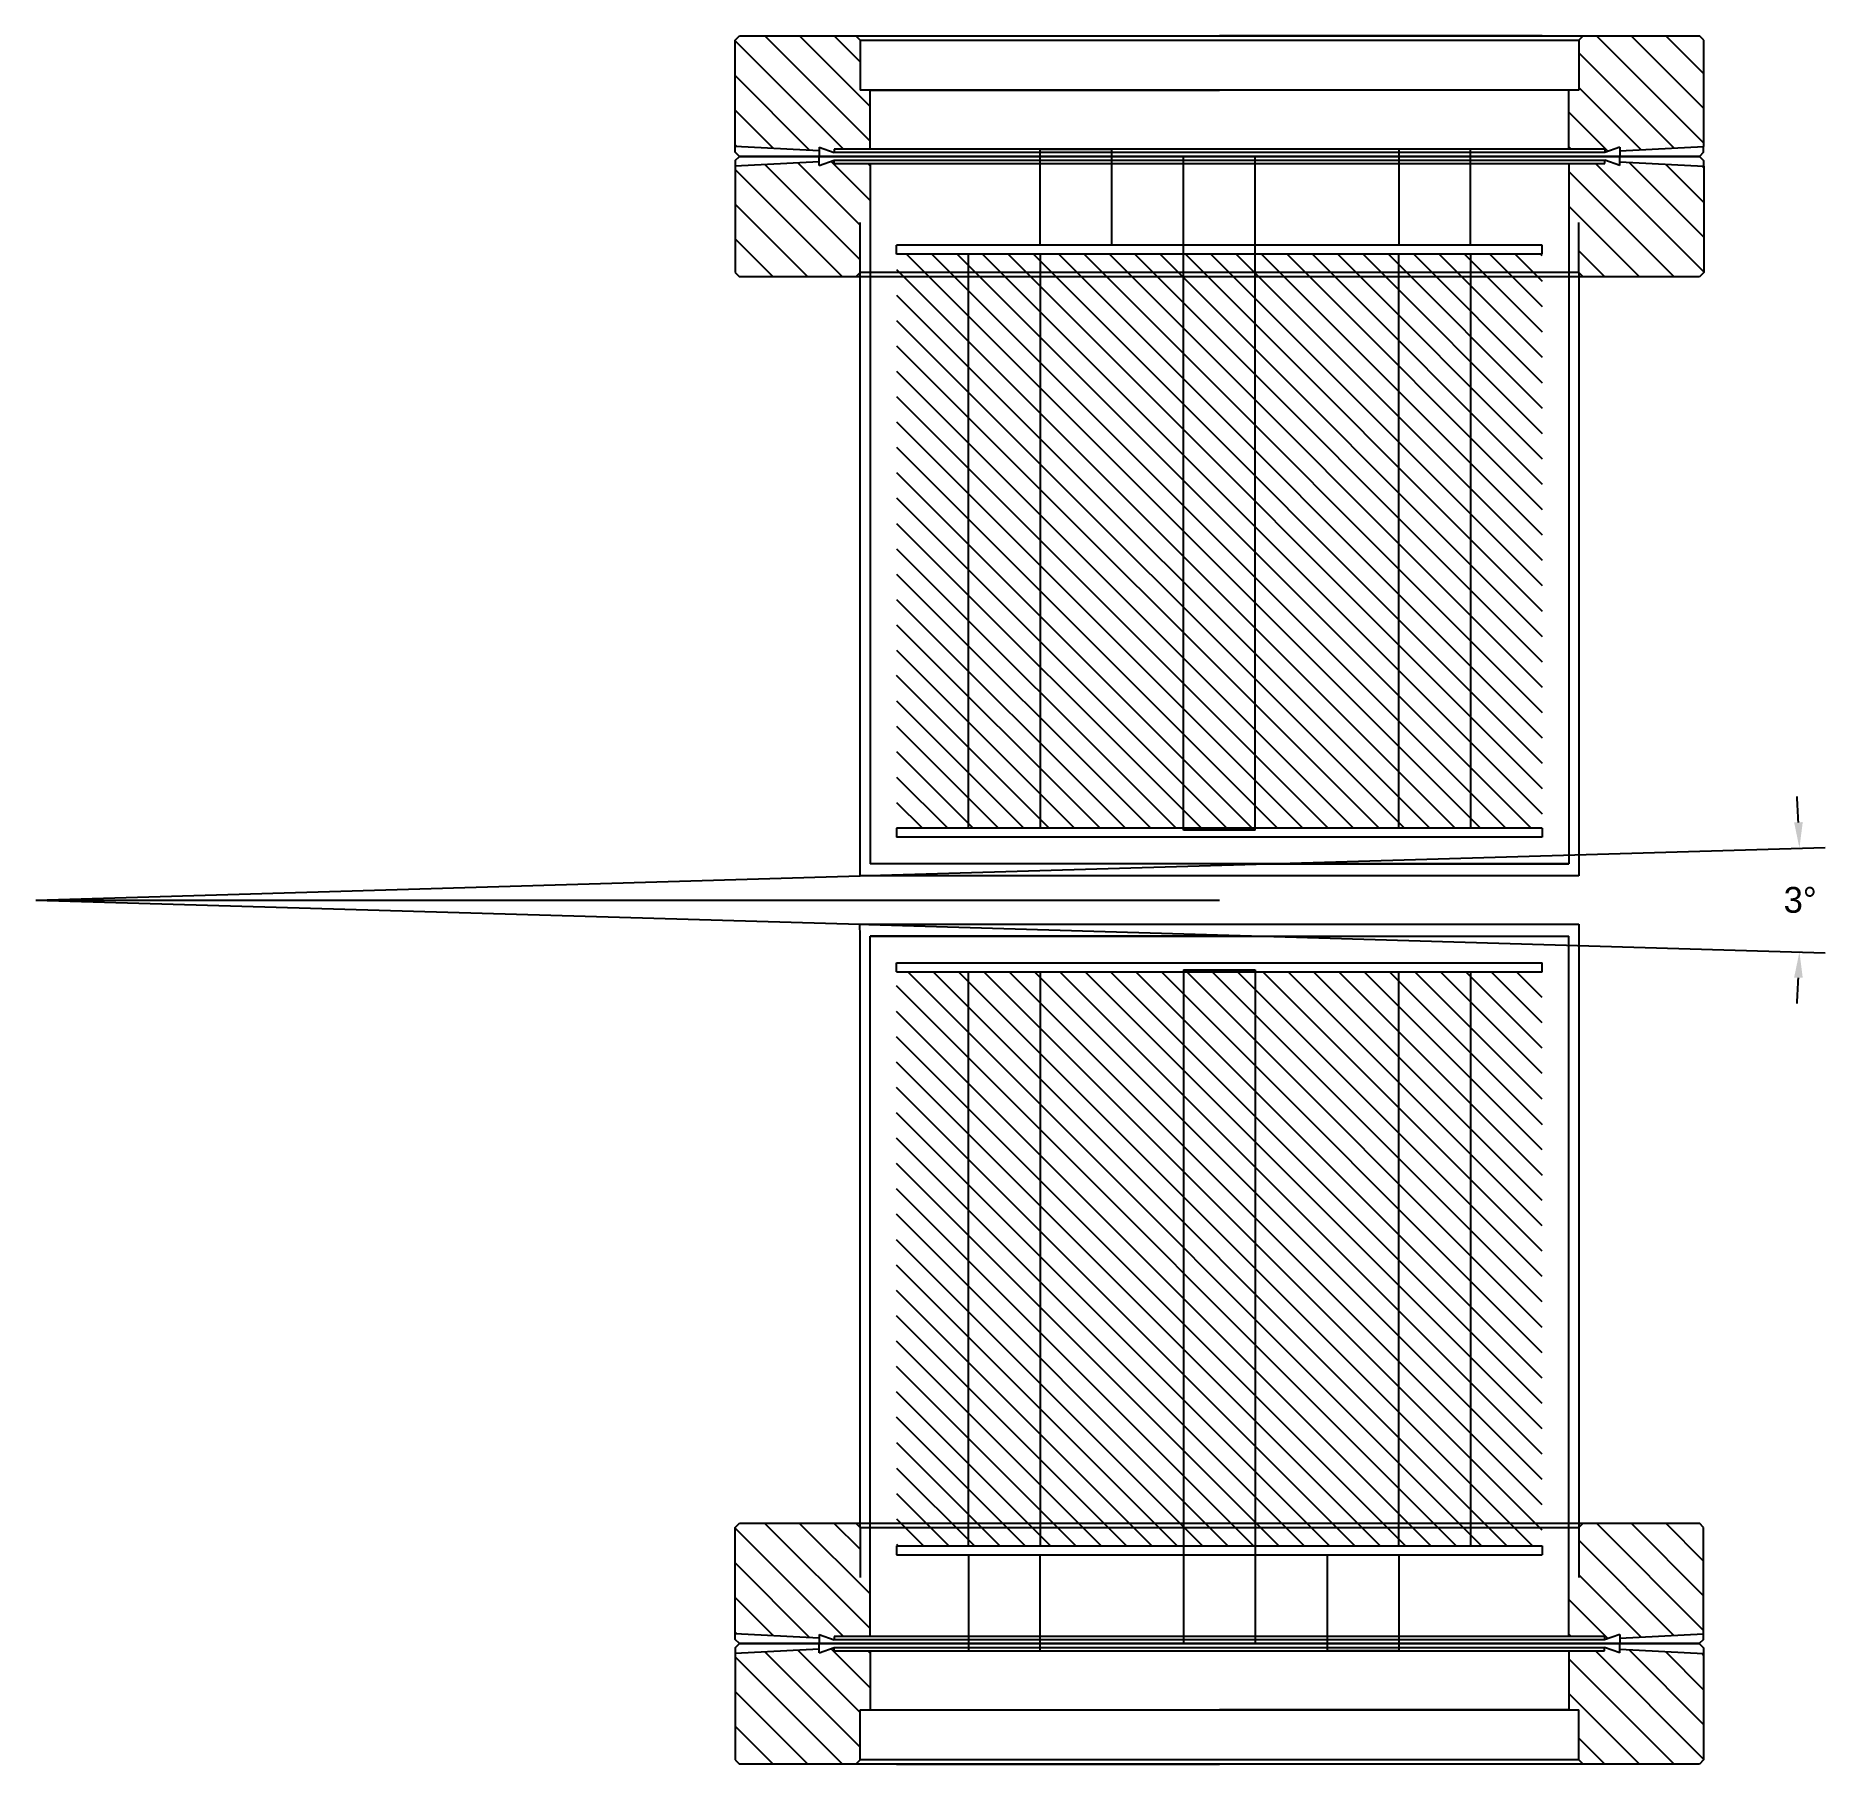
# Model space of a CAD drawing. Header units: inches. Extents: x 40 to 191, y -21 to 51.
# Drawn here: x 125.16 to 137.63, y 38.24 to 50.28 of the extents above; entities that cross this region are included whole.
import ezdxf

# ---------------------------------------------------------------- set-up
doc = ezdxf.new("R2010")
doc.units = ezdxf.units.IN
doc.header["$MEASUREMENT"] = 0
doc.dimstyles.get("Standard").update_dxf_attribs({"dimtxt": 0.18, "dimasz": 0.18, "dimexe": 0.18, "dimexo": 0.0625, "dimgap": 0.09, "dimtad": 0, "dimtih": 1, "dimtoh": 1, "dimdec": 4, "dimzin": 0, "dimdsep": 46, "dimtxsty": 'Standard', "dimcen": 0.09, "dimadec": 0, "dimazin": 0, "dimtfac": 1, "dimtdec": 4, "dimtofl": 0, "dimtmove": 0, "dimatfit": 3, "dimfxl": 1, "dimtolj": 1, "dimtzin": 0, "dimarcsym": 0})

msp = doc.modelspace()

# ---------------------------------------------------------------- blocks, each defined once
blk = doc.blocks.new('*D26')
at = {"color": 0, "lineweight": -2, "transparency": 16777216}
for p, q in [((130.963, 44.428), (137.628, 44.624)), ((130.962, 44.086), (137.628, 43.89))]:
    blk.add_line(p, q, dxfattribs=at)
for start, end in [(2.5236, 3.3623), (356.6375, 357.4761)]:
    blk.add_arc((125.156, 44.257), 12.297, start, end, dxfattribs=at)
at = {"color": 0, "transparency": 16777216}
for points in [[(137.471, 44.8), (137.411, 44.798), (137.448, 44.619)], [(137.411, 43.717), (137.471, 43.715), (137.448, 43.896)]]:
    blk.add_solid(points, dxfattribs=at)
at = {"layer": 'Defpoints', "color": 0, "transparency": 16777216}
for p in [(130.901, 44.426), (125.156, 44.257), (125.156, 44.257), (130.9, 44.088), (137.452, 44.137)]:
    blk.add_point(p, dxfattribs=at)
at = {"color": 0, "transparency": 16777216, "insert": (137.453, 44.257), "char_height": 0.18, "attachment_point": 5}
blk.add_mtext('\\A1;3°', dxfattribs=at)

# ---------------------------------------------------------------- dimensions: what is measured, and where the dimension line sits
dim = msp.add_angular_dim_2l(base=(137.45243, 44.13671), line1=((125.1556, 44.25729), (130.89991, 44.08829)), line2=((125.1556, 44.25729), (130.90062, 44.42629)), dimstyle='Standard')
dim.commit()
dim.dimension.update_dxf_attribs({"geometry": '*D26', "text_midpoint": (137.45303, 44.25727)})

# ---------------------------------------------------------------- hatches: boundary and pattern name
h = msp.add_hatch()
h.set_pattern_fill('ANSI31', color=1, angle=270)
h.set_pattern_definition([(315, (159.71178, 23.62893), (0.08838835, 0.08838835), [])])
h.paths.add_polyline_path([(135.6556, 44.75729), (135.6556, 48.75729), (135.1556, 48.75729), (135.1556, 44.75729)])
h.paths.add_polyline_path([(135.1556, 44.75729), (135.1556, 48.75729), (134.6556, 48.75729), (134.6556, 44.75729)])
h.paths.add_polyline_path([(134.6556, 44.75729), (134.6556, 48.75729), (132.1556, 48.75729), (132.1556, 44.75729)])
h.paths.add_polyline_path([(132.1556, 44.75729), (132.1556, 48.75729), (131.6556, 48.75729), (131.6556, 44.75729)])
h.paths.add_polyline_path([(131.6556, 44.75729), (131.6556, 48.75729), (131.1556, 48.75729), (131.1556, 44.75729)])
h = msp.add_hatch()
h.set_pattern_fill('ANSI31', color=1, angle=90)
h.set_pattern_definition([(135, (107.09913, 64.88566), (-0.08838835, -0.08838835), [])])
h.paths.add_polyline_path([(131.15531, 43.75729), (131.15531, 39.75729), (131.65531, 39.75729), (131.65531, 43.75729)])
h.paths.add_polyline_path([(131.65531, 43.75729), (131.65531, 39.75729), (132.15531, 39.75729), (132.15531, 43.75729)])
h.paths.add_polyline_path([(132.15531, 43.75729), (132.15531, 39.75729), (134.65531, 39.75729), (134.65531, 43.75729)])
h.paths.add_polyline_path([(134.65531, 43.75729), (134.65531, 39.75729), (135.15531, 39.75729), (135.15531, 43.75729)])
h.paths.add_polyline_path([(135.15531, 43.75729), (135.15531, 39.75729), (135.65531, 39.75729), (135.65531, 43.75729)])

# ---------------------------------------------------------------- linework, layer by layer
at = {"color": 7, "linetype": 'Continuous'}
for p, q in [((130.0306, 50.24929), (130.0606, 50.27929)), ((130.0606, 50.27929), (136.7506, 50.27929)), ((130.8706, 50.27929), (130.9006, 50.24929)), ((135.9406, 50.27929), (135.9106, 50.24929)), ((136.7806, 50.24929), (136.7506, 50.27929)), ((130.0306, 49.508), (130.0306, 50.24929)), ((130.9006, 50.24929), (135.9106, 50.24929)), ((130.9006, 50.24929), (130.9006, 49.89929)), ((135.9106, 50.24929), (135.9106, 49.89929)), ((136.7806, 49.508), (136.7806, 50.24929)), ((135.9106, 49.89929), (130.9006, 49.89929)), ((130.9706, 49.48929), (130.9706, 49.89929)), ((135.8406, 49.48929), (135.8406, 49.89929)), ((130.6156, 49.47734), (130.0306, 49.508)), ((130.61561, 49.40124), (130.03061, 49.37059)), ((130.03075, 49.46929), (130.03075, 49.50799)), ((130.06075, 49.43929), (130.03075, 49.46929)), ((130.03076, 49.40929), (130.06076, 49.43929)), ((130.03076, 49.40929), (130.03076, 49.37059)), ((130.06075, 49.43929), (136.75046, 49.43929)), ((136.75047, 49.43929), (130.06076, 49.43929)), ((130.6156, 49.50351), (130.7206, 49.46529)), ((130.6156, 49.50351), (130.6156, 49.47734)), ((130.61561, 49.37508), (130.72061, 49.41329)), ((130.61561, 49.37508), (130.61561, 49.40124)), ((130.61578, 49.47733), (130.61578, 49.43929)), ((130.61579, 49.40125), (130.61579, 49.43929)), ((136.0906, 49.48929), (130.7206, 49.48929)), ((130.7206, 49.48929), (130.7206, 49.46529)), ((136.0906, 49.46529), (130.7206, 49.46529)), ((130.72061, 49.38929), (130.72061, 49.41329)), ((130.72061, 49.41329), (136.09061, 49.41329)), ((130.72061, 49.38929), (136.09061, 49.38929)), ((130.97061, 49.38929), (130.97061, 48.97929)), ((135.84061, 49.38929), (135.84061, 48.97929)), ((136.1956, 49.50351), (136.0906, 49.46529)), ((136.0906, 49.48929), (136.0906, 49.46529)), ((136.19561, 49.37508), (136.09061, 49.41329)), ((136.09061, 49.38929), (136.09061, 49.41329)), ((136.19543, 49.47733), (136.19543, 49.43929)), ((136.19544, 49.40125), (136.19544, 49.43929)), ((136.1956, 49.47734), (136.7806, 49.508)), ((136.1956, 49.50351), (136.1956, 49.47734)), ((136.19561, 49.40124), (136.78061, 49.37059)), ((136.19561, 49.37508), (136.19561, 49.40124)), ((136.78046, 49.46929), (136.75046, 49.43929)), ((136.75047, 49.43929), (136.78047, 49.40929)), ((136.78046, 49.46929), (136.78046, 49.50799)), ((136.78047, 49.40929), (136.78047, 49.37059)), ((130.03061, 49.37059), (130.03061, 48.62929)), ((136.78061, 49.37059), (136.78061, 48.62929)), ((130.90061, 48.62929), (130.90061, 48.97929)), ((135.91061, 48.62929), (135.91061, 48.97929)), ((130.03061, 48.62929), (130.06061, 48.59929)), ((136.75061, 48.59929), (130.06061, 48.59929)), ((130.87061, 48.59929), (130.90061, 48.62929)), ((135.91061, 48.62929), (130.90061, 48.62929)), ((135.94061, 48.59929), (135.91061, 48.62929)), ((136.78061, 48.62929), (136.75061, 48.59929)), ((130.0303, 39.88529), (130.0603, 39.91529)), ((130.0603, 39.91529), (136.7503, 39.91529)), ((130.8703, 39.91529), (130.9003, 39.88529)), ((135.9403, 39.91529), (135.9103, 39.88529)), ((136.7803, 39.88529), (136.7503, 39.91529)), ((130.0303, 39.144), (130.0303, 39.88529)), ((130.9003, 39.88529), (135.9103, 39.88529)), ((130.9003, 39.88529), (130.9003, 39.53529)), ((135.9103, 39.88529), (135.9103, 39.53529)), ((136.7803, 39.144), (136.7803, 39.88529)), ((130.9703, 39.12529), (130.9703, 39.53529)), ((135.8403, 39.12529), (135.8403, 39.53529)), ((130.6153, 39.11334), (130.0303, 39.144)), ((130.03044, 39.10529), (130.03044, 39.14399)), ((130.06044, 39.07529), (130.03044, 39.10529)), ((130.03045, 39.04529), (130.06045, 39.07529)), ((130.03045, 39.04529), (130.03045, 39.00659)), ((130.06044, 39.07529), (136.75015, 39.07529)), ((136.75016, 39.07529), (130.06045, 39.07529)), ((130.6153, 39.13951), (130.7203, 39.10129)), ((130.6153, 39.13951), (130.6153, 39.11334)), ((130.61531, 39.01107), (130.72031, 39.04929)), ((130.61547, 39.11333), (130.61547, 39.07529)), ((130.61548, 39.03725), (130.61548, 39.07529)), ((136.0903, 39.12529), (130.7203, 39.12529)), ((130.7203, 39.12529), (130.7203, 39.10129)), ((136.0903, 39.10129), (130.7203, 39.10129)), ((130.72031, 39.02529), (130.72031, 39.04929)), ((130.72031, 39.04929), (136.09031, 39.04929)), ((136.1953, 39.13951), (136.0903, 39.10129)), ((136.0903, 39.12529), (136.0903, 39.10129)), ((136.19531, 39.01107), (136.09031, 39.04929)), ((136.09031, 39.02529), (136.09031, 39.04929)), ((136.19512, 39.11333), (136.19512, 39.07529)), ((136.19513, 39.03725), (136.19513, 39.07529)), ((136.1953, 39.11334), (136.7803, 39.144)), ((136.1953, 39.13951), (136.1953, 39.11334)), ((136.78015, 39.10529), (136.75015, 39.07529)), ((136.75016, 39.07529), (136.78016, 39.04529)), ((136.78015, 39.10529), (136.78015, 39.14399)), ((136.78016, 39.04529), (136.78016, 39.00659)), ((130.61531, 39.03724), (130.03031, 39.00659)), ((130.03031, 39.00659), (130.03031, 38.26529)), ((130.61531, 39.01107), (130.61531, 39.03724)), ((130.72031, 39.02529), (136.09031, 39.02529)), ((130.97031, 39.02529), (130.97031, 38.61529)), ((135.84031, 39.02529), (135.84031, 38.61529)), ((136.19531, 39.03724), (136.78031, 39.00659)), ((136.19531, 39.01107), (136.19531, 39.03724)), ((136.78031, 39.00659), (136.78031, 38.26529)), ((130.90031, 38.26529), (130.90031, 38.61529)), ((130.90031, 38.61529), (135.91031, 38.61529)), ((135.91031, 38.26529), (135.91031, 38.61529)), ((130.03031, 38.26529), (130.06031, 38.23529)), ((136.75031, 38.23529), (130.06031, 38.23529)), ((130.87031, 38.23529), (130.90031, 38.26529)), ((135.91031, 38.26529), (130.90031, 38.26529)), ((135.94031, 38.23529), (135.91031, 38.26529)), ((136.78031, 38.26529), (136.75031, 38.23529))]:
    msp.add_line(p, q, dxfattribs=at)
at = {"color": 2, "linetype": 'Continuous'}
for p, q in [((130.9706, 49.54472), (130.23603, 50.27929)), ((130.9706, 49.78627), (130.47758, 50.27929)), ((130.9006, 50.09783), (130.71914, 50.27929)), ((136.7806, 49.53211), (136.03342, 50.27929)), ((136.7806, 49.77367), (136.27498, 50.27929)), ((136.7806, 50.01523), (136.51654, 50.27929)), ((130.78447, 49.48929), (130.0306, 50.24316)), ((136.57398, 49.49717), (135.9106, 50.16055)), ((130.5515, 49.4807), (130.0306, 50.0016)), ((136.34445, 49.48514), (135.9106, 49.91899)), ((130.29658, 49.49406), (130.0306, 49.76004)), ((136.11417, 49.47387), (135.8406, 49.74744)), ((130.04167, 49.50742), (130.0306, 49.51848)), ((130.46676, 49.39344), (130.90061, 48.95959)), ((130.69705, 49.40472), (130.97061, 49.13115)), ((130.95403, 49.38929), (130.97061, 49.37271)), ((135.85719, 49.48929), (135.8406, 49.50588)), ((136.02675, 49.38929), (136.78061, 48.63543)), ((136.25971, 49.39788), (136.78061, 48.87699)), ((130.03061, 49.34648), (130.77779, 48.59929)), ((130.23723, 49.38141), (130.90061, 48.71803)), ((135.84061, 49.33387), (136.57519, 48.59929)), ((136.51463, 49.38453), (136.78061, 49.11854)), ((136.76955, 49.37117), (136.78061, 49.3601)), ((130.03061, 49.10492), (130.53624, 48.59929)), ((135.84061, 49.09231), (136.33363, 48.59929)), ((130.03061, 48.86336), (130.29468, 48.59929)), ((135.91061, 48.78075), (136.09207, 48.59929)), ((130.9703, 39.18071), (130.23572, 39.91529)), ((130.9703, 39.42227), (130.47728, 39.91529)), ((130.9003, 39.73383), (130.71884, 39.91529)), ((136.7803, 39.16811), (136.03312, 39.91529)), ((136.7803, 39.40967), (136.27467, 39.91529)), ((136.7803, 39.65122), (136.51623, 39.91529)), ((130.78416, 39.12529), (130.0303, 39.87916)), ((136.57368, 39.13317), (135.9103, 39.79655)), ((130.5512, 39.1167), (130.0303, 39.6376)), ((136.34415, 39.12114), (135.9103, 39.55499)), ((130.29628, 39.13006), (130.0303, 39.39604)), ((136.11386, 39.10987), (135.8403, 39.38343)), ((130.04136, 39.14342), (130.0303, 39.15448)), ((130.69674, 39.04071), (130.97031, 38.76715)), ((135.85688, 39.12529), (135.8403, 39.14188)), ((130.03031, 38.98247), (130.77749, 38.23529)), ((130.23693, 39.01741), (130.90031, 38.35403)), ((130.46645, 39.02944), (130.90031, 38.59559)), ((130.95372, 39.02529), (130.97031, 39.00871)), ((135.84031, 38.96987), (136.57488, 38.23529)), ((136.02644, 39.02529), (136.78031, 38.27143)), ((136.25941, 39.03388), (136.78031, 38.51298)), ((136.51432, 39.02052), (136.78031, 38.75454)), ((136.76924, 39.00716), (136.78031, 38.9961)), ((130.03031, 38.74092), (130.53593, 38.23529)), ((135.84031, 38.72831), (136.33333, 38.23529)), ((130.03031, 38.49936), (130.29437, 38.23529)), ((135.91031, 38.41675), (136.09177, 38.23529))]:
    msp.add_line(p, q, dxfattribs=at)
for p, q in [((135.6556, 50.27929), (133.4056, 50.27929)), ((130.9706, 49.89929), (133.4056, 49.89929)), ((133.40561, 49.43929), (131.82221, 49.43929)), ((133.15561, 44.74429), (133.15561, 49.43929)), ((136.75046, 49.43929), (133.40561, 49.43929)), ((133.40561, 49.43929), (134.98901, 49.43929)), ((133.65561, 44.74429), (133.65561, 49.43929)), ((130.97061, 48.97929), (130.97061, 44.50929)), ((135.84061, 48.97929), (135.84061, 44.50929)), ((130.90062, 44.50929), (130.90061, 48.62929)), ((135.91061, 48.62929), (135.91061, 44.50929)), ((133.40561, 44.74429), (133.15561, 44.74429)), ((133.65561, 44.74429), (133.40561, 44.74429)), ((125.1556, 44.25729), (130.90062, 44.42629)), ((130.90062, 44.42629), (130.90062, 44.50929)), ((135.911, 44.42629), (130.90062, 44.42629)), ((133.40562, 44.50929), (130.97061, 44.50929)), ((135.84061, 44.50929), (133.40561, 44.50929)), ((133.40562, 44.50929), (135.84061, 44.50929)), ((135.91061, 44.50929), (135.911, 44.42629)), ((125.1556, 44.25729), (133.4056, 44.25729)), ((125.1556, 44.25729), (130.89991, 44.08829)), ((130.9003, 44.00529), (130.89991, 44.08829)), ((130.89991, 44.08829), (135.91029, 44.08829)), ((135.91029, 44.08829), (135.91029, 44.00529)), ((130.9003, 39.88529), (130.9003, 44.00529)), ((133.40529, 44.00529), (130.9703, 44.00529)), ((130.9703, 39.53529), (130.9703, 44.00529)), ((130.9703, 44.00529), (133.4053, 44.00529)), ((133.40529, 44.00529), (135.8403, 44.00529)), ((135.8403, 39.53529), (135.8403, 44.00529)), ((135.91029, 44.00529), (135.9103, 39.88529)), ((133.1553, 43.77029), (133.1553, 39.07529)), ((133.1553, 43.77029), (133.4053, 43.77029)), ((133.4053, 43.77029), (133.6553, 43.77029)), ((133.6553, 43.77029), (133.6553, 39.07529)), ((130.06045, 39.07529), (133.4053, 39.07529)), ((133.4053, 39.07529), (131.8219, 39.07529)), ((133.4053, 39.07529), (134.9887, 39.07529)), ((135.84031, 38.61529), (133.40531, 38.61529)), ((131.15531, 38.23529), (133.40531, 38.23529))]:
    msp.add_line(p, q)
at = {"color": 2}
for p, q in [((132.1556, 48.82029), (132.1556, 49.48929)), ((132.1556, 49.48929), (132.6556, 49.48929)), ((132.6556, 48.82029), (132.6556, 49.48929)), ((135.1556, 49.48929), (134.6556, 49.48929)), ((134.6556, 49.48929), (134.6556, 48.82029)), ((135.1556, 48.82029), (135.1556, 49.48929)), ((131.65531, 39.69429), (131.65531, 39.02529)), ((132.15531, 39.02529), (132.15531, 39.69429)), ((134.15531, 39.69429), (134.15531, 39.02529)), ((134.65531, 39.69429), (134.65531, 39.02529)), ((131.65531, 39.02529), (132.15531, 39.02529)), ((134.65531, 39.02529), (134.15531, 39.02529))]:
    msp.add_line(p, q, dxfattribs=at)
at = {"color": 3}
for p, q in [((135.6556, 48.82029), (131.1556, 48.82029)), ((131.1556, 48.75729), (131.1556, 48.82029)), ((135.6556, 48.75729), (135.6556, 48.82029)), ((135.6556, 48.75729), (131.1556, 48.75729)), ((135.6556, 44.75729), (131.1556, 44.75729)), ((131.1556, 44.75729), (131.1556, 44.69429)), ((135.6556, 44.69429), (131.1556, 44.69429)), ((135.6556, 44.75729), (135.6556, 44.69429)), ((131.15531, 43.75729), (131.15531, 43.82029)), ((131.15531, 43.82029), (135.65531, 43.82029)), ((135.65531, 43.75729), (135.65531, 43.82029)), ((131.15531, 43.75729), (135.65531, 43.75729)), ((131.15531, 39.75729), (131.15531, 39.69429)), ((131.15531, 39.75729), (135.65531, 39.75729)), ((131.15531, 39.69429), (135.65531, 39.69429)), ((135.65531, 39.75729), (135.65531, 39.69429))]:
    msp.add_line(p, q, dxfattribs=at)
at = {"color": 4}
for p, q in [((131.6556, 44.75729), (131.6556, 48.75729)), ((132.1556, 48.75729), (132.1556, 44.75729)), ((134.6556, 44.75729), (134.6556, 48.75729)), ((135.1556, 48.75729), (135.1556, 44.75729)), ((131.65531, 39.75729), (131.65531, 43.75729)), ((132.15531, 43.75729), (132.15531, 39.75729)), ((134.65531, 39.75729), (134.65531, 43.75729)), ((135.15531, 43.75729), (135.15531, 39.75729))]:
    msp.add_line(p, q, dxfattribs=at)

msp.set_redraw_order([(e.dxf.handle, doc.entitydb.next_handle()) for e in msp.query("TEXT MTEXT ATTDEF DIMENSION ARC_DIMENSION")])  # texts and dimensions are drawn at this point

doc.saveas('drawing.dxf')
